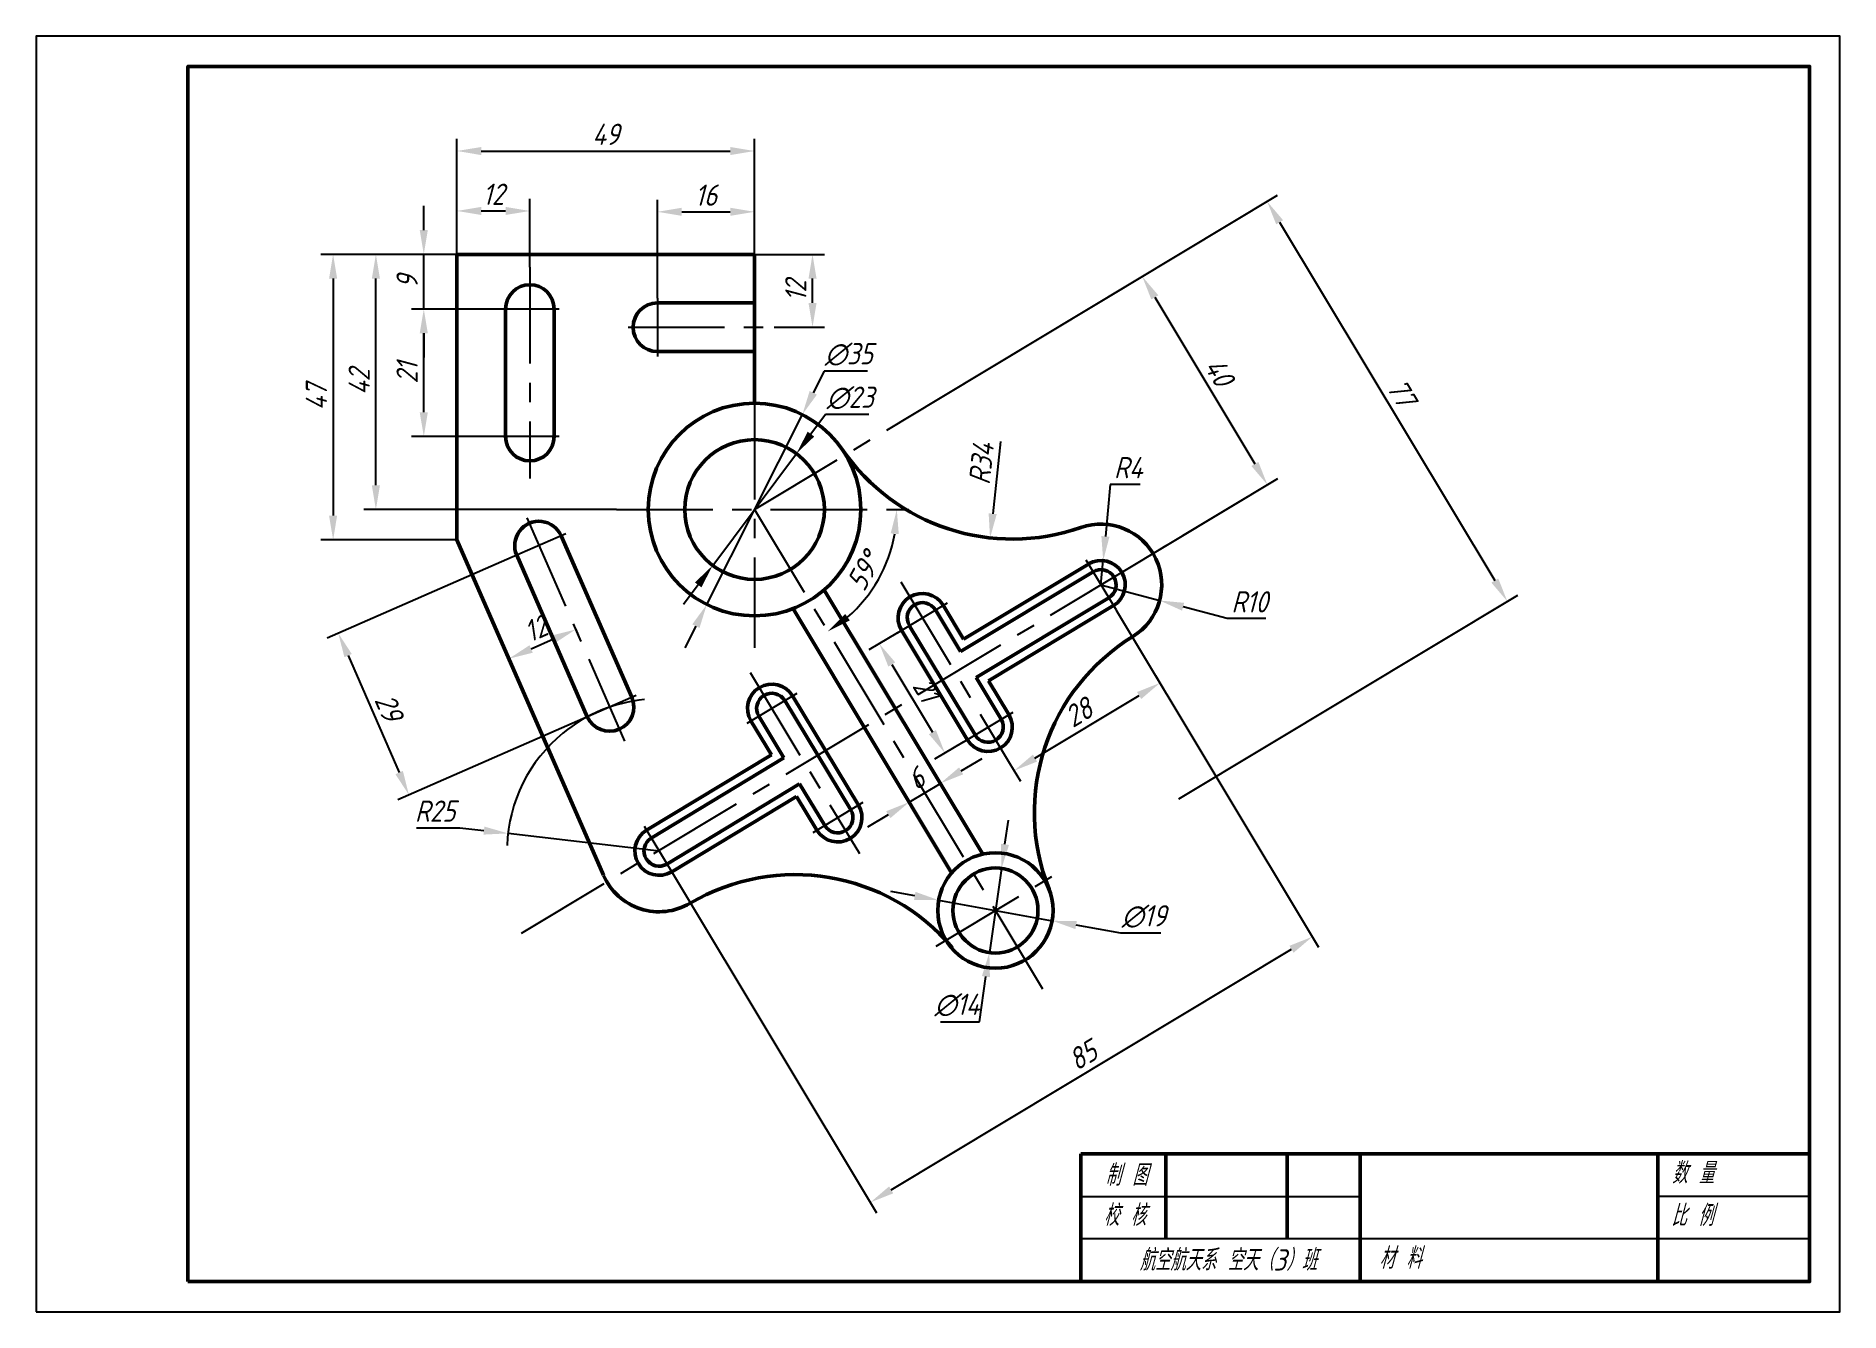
# Model space of a CAD drawing. Header units: millimetres. Extents: x 1 to 2971, y 6 to 1476.
# Drawn here: x 892 to 1189, y 320.6 to 530.6 of the extents above; entities that cross this region are included whole.
import ezdxf

# ---------------------------------------------------------------- set-up
doc = ezdxf.new("R2010")
doc.units = ezdxf.units.MM
doc.header["$PDMODE"] = 35
doc.linetypes.add('CENTER', pattern=[50.8, 31.75, -6.35, 6.35, -6.35])
for name, color, linetype, lineweight in [('尺寸标注', 7, 'Continuous', 25), ('文字标注', 7, 'Continuous', 25), ('点画线', 1, 'CENTER', 25), ('粗实线', 7, 'Continuous', 50), ('细实线', 3, 'Continuous', 25)]:
    doc.layers.add(name, color=color, linetype=linetype, lineweight=lineweight)
doc.styles.add('国标汉字', font='gbeitc.shx', dxfattribs={"height": 3.5, "bigfont": 'gbcbig.shx'})
doc.dimstyles.new('国标尺寸', dxfattribs={"dimtxt": 3.5, "dimasz": 4, "dimexe": 2, "dimexo": 0, "dimgap": 1, "dimtad": 1, "dimtoh": 1, "dimdec": 0, "dimdsep": 46, "dimtxsty": '国标汉字', "dimcen": 3.5, "dimclre": 256, "dimaunit": 1, "dimadec": 0, "dimazin": 0, "dimtfac": 1, "dimtdec": 0, "dimtmove": 0, "dimatfit": 3, "dimfxl": 1, "dimarcsym": 0})

msp = doc.modelspace()

# ---------------------------------------------------------------- texts
at = {"layer": '文字标注', "style": '国标汉字'}
for s, p in [('制 图', (1068.01, 341.41)), ('数 量', (1161.29, 341.76)), ('校 核', (1067.74, 334.81)), ('比 例', (1161.18, 334.77)), ('航空航天系 空天（3）班', (1073.64, 327.45)), ('材 料', (1113.12, 327.74))]:
    msp.add_text(s, height=3.5, dxfattribs=at).set_placement(p)

# ---------------------------------------------------------------- blocks, each defined once
blk = doc.blocks.new('*D57')
at = {"layer": 'Defpoints', "color": 0, "transparency": 16777216}
for p in [(961.27, 494.72), (940.88, 447.72), (961.27, 447.72)]:
    blk.add_point(p, dxfattribs=at)
at = {"layer": '尺寸标注', "lineweight": -2, "transparency": 16777216}
for p, q in [((961.27, 494.72), (938.88, 494.72)), ((961.27, 447.72), (938.88, 447.72))]:
    blk.add_line(p, q, dxfattribs=at)
at = {"layer": '尺寸标注', "color": 0, "lineweight": -2, "transparency": 16777216}
blk.add_line((940.88, 490.72), (940.88, 451.72), dxfattribs=at)
at = {"layer": '尺寸标注', "color": 0, "transparency": 16777216}
for points in [[(940.21, 490.72), (941.54, 490.72), (940.88, 494.72)], [(940.21, 451.72), (941.54, 451.72), (940.88, 447.72)]]:
    blk.add_solid(points, dxfattribs=at)
at = {"layer": '尺寸标注', "color": 0, "transparency": 16777216, "insert": (938.13, 471.22), "char_height": 3.5, "attachment_point": 5, "rotation": 90, "style": '国标汉字'}
blk.add_mtext('47', dxfattribs=at)
blk = doc.blocks.new('*D58')
at = {"layer": 'Defpoints', "color": 0, "transparency": 16777216}
for p in [(947.92, 494.72), (961.27, 494.72), (987.52, 452.72)]:
    blk.add_point(p, dxfattribs=at)
at = {"layer": '尺寸标注', "lineweight": -2, "transparency": 16777216}
for p, q in [((961.27, 494.72), (945.92, 494.72)), ((987.52, 452.72), (945.92, 452.72))]:
    blk.add_line(p, q, dxfattribs=at)
at = {"layer": '尺寸标注', "color": 0, "lineweight": -2, "transparency": 16777216}
blk.add_line((947.92, 456.72), (947.92, 490.72), dxfattribs=at)
at = {"layer": '尺寸标注', "color": 0, "transparency": 16777216}
for points in [[(947.25, 490.72), (948.59, 490.72), (947.92, 494.72)], [(947.25, 456.72), (948.59, 456.72), (947.92, 452.72)]]:
    blk.add_solid(points, dxfattribs=at)
at = {"layer": '尺寸标注', "color": 0, "transparency": 16777216, "insert": (945.17, 473.72), "char_height": 3.5, "attachment_point": 5, "rotation": 90, "style": '国标汉字'}
blk.add_mtext('42', dxfattribs=at)
blk = doc.blocks.new('*D59')
at = {"layer": 'Defpoints', "color": 0, "transparency": 16777216}
for p in [(955.81, 494.72), (961.27, 494.72), (968.47, 485.72)]:
    blk.add_point(p, dxfattribs=at)
at = {"layer": '尺寸标注', "color": 0, "lineweight": -2, "transparency": 16777216}
for p, q in [((955.81, 498.72), (955.81, 502.72)), ((955.81, 485.72), (955.81, 494.72)), ((955.81, 481.72), (955.81, 477.72))]:
    blk.add_line(p, q, dxfattribs=at)
at = {"layer": '尺寸标注', "lineweight": -2, "transparency": 16777216}
for p, q in [((961.27, 494.72), (953.81, 494.72)), ((968.47, 485.72), (953.81, 485.72))]:
    blk.add_line(p, q, dxfattribs=at)
at = {"layer": '尺寸标注', "color": 0, "transparency": 16777216}
for points in [[(955.14, 498.72), (956.47, 498.72), (955.81, 494.72)], [(955.14, 481.72), (956.47, 481.72), (955.81, 485.72)]]:
    blk.add_solid(points, dxfattribs=at)
at = {"layer": '尺寸标注', "color": 0, "transparency": 16777216, "insert": (953.06, 490.22), "char_height": 3.5, "attachment_point": 5, "rotation": 90, "style": '国标汉字'}
blk.add_mtext('9', dxfattribs=at)
blk = doc.blocks.new('*D60')
at = {"layer": 'Defpoints', "color": 0, "transparency": 16777216}
for p in [(955.81, 485.72), (968.47, 485.72), (968.47, 464.72)]:
    blk.add_point(p, dxfattribs=at)
at = {"layer": '尺寸标注', "lineweight": -2, "transparency": 16777216}
for p, q in [((968.47, 485.72), (953.81, 485.72)), ((968.47, 464.72), (953.81, 464.72))]:
    blk.add_line(p, q, dxfattribs=at)
at = {"layer": '尺寸标注', "color": 0, "lineweight": -2, "transparency": 16777216}
blk.add_line((955.81, 468.72), (955.81, 481.72), dxfattribs=at)
at = {"layer": '尺寸标注', "color": 0, "transparency": 16777216}
for points in [[(955.14, 481.72), (956.47, 481.72), (955.81, 485.72)], [(955.14, 468.72), (956.47, 468.72), (955.81, 464.72)]]:
    blk.add_solid(points, dxfattribs=at)
at = {"layer": '尺寸标注', "color": 0, "transparency": 16777216, "insert": (953.06, 475.22), "char_height": 3.5, "attachment_point": 5, "rotation": 90, "style": '国标汉字'}
blk.add_mtext('21', dxfattribs=at)
blk = doc.blocks.new('*D61')
at = {"layer": 'Defpoints', "color": 0, "transparency": 16777216}
for p in [(1010.27, 511.73), (961.27, 494.72), (1010.27, 494.72)]:
    blk.add_point(p, dxfattribs=at)
at = {"layer": '尺寸标注', "lineweight": -2, "transparency": 16777216}
for p, q in [((961.27, 494.72), (961.27, 513.73)), ((1010.27, 494.72), (1010.27, 513.73))]:
    blk.add_line(p, q, dxfattribs=at)
at = {"layer": '尺寸标注', "color": 0, "lineweight": -2, "transparency": 16777216}
blk.add_line((965.27, 511.73), (1006.27, 511.73), dxfattribs=at)
at = {"layer": '尺寸标注', "color": 0, "transparency": 16777216}
for points in [[(965.27, 512.39), (965.27, 511.06), (961.27, 511.73)], [(1006.27, 512.39), (1006.27, 511.06), (1010.27, 511.73)]]:
    blk.add_solid(points, dxfattribs=at)
at = {"layer": '尺寸标注', "color": 0, "transparency": 16777216, "insert": (985.77, 514.48), "char_height": 3.5, "attachment_point": 5, "style": '国标汉字'}
blk.add_mtext('49', dxfattribs=at)
blk = doc.blocks.new('*D62')
at = {"layer": 'Defpoints', "color": 0, "transparency": 16777216}
for p in [(973.27, 501.86), (961.27, 494.72), (973.27, 492.62)]:
    blk.add_point(p, dxfattribs=at)
at = {"layer": '尺寸标注', "lineweight": -2, "transparency": 16777216}
for p, q in [((961.27, 494.72), (961.27, 503.86)), ((973.27, 492.62), (973.27, 503.86))]:
    blk.add_line(p, q, dxfattribs=at)
at = {"layer": '尺寸标注', "color": 0, "lineweight": -2, "transparency": 16777216}
blk.add_line((965.27, 501.86), (969.27, 501.86), dxfattribs=at)
at = {"layer": '尺寸标注', "color": 0, "transparency": 16777216}
for points in [[(965.27, 502.53), (965.27, 501.2), (961.27, 501.86)], [(969.27, 502.53), (969.27, 501.2), (973.27, 501.86)]]:
    blk.add_solid(points, dxfattribs=at)
at = {"layer": '尺寸标注', "color": 0, "transparency": 16777216, "insert": (967.27, 504.61), "char_height": 3.5, "attachment_point": 5, "style": '国标汉字'}
blk.add_mtext('12', dxfattribs=at)
blk = doc.blocks.new('*D63')
at = {"layer": 'Defpoints', "color": 0, "transparency": 16777216}
for p in [(1010.27, 501.72), (1010.27, 494.72), (994.27, 487.52)]:
    blk.add_point(p, dxfattribs=at)
at = {"layer": '尺寸标注', "lineweight": -2, "transparency": 16777216}
for p, q in [((994.27, 487.52), (994.27, 503.72)), ((1010.27, 494.72), (1010.27, 503.72))]:
    blk.add_line(p, q, dxfattribs=at)
at = {"layer": '尺寸标注', "color": 0, "lineweight": -2, "transparency": 16777216}
blk.add_line((998.27, 501.72), (1006.27, 501.72), dxfattribs=at)
at = {"layer": '尺寸标注', "color": 0, "transparency": 16777216}
for points in [[(998.27, 502.39), (998.27, 501.06), (994.27, 501.72)], [(1006.27, 502.39), (1006.27, 501.06), (1010.27, 501.72)]]:
    blk.add_solid(points, dxfattribs=at)
at = {"layer": '尺寸标注', "color": 0, "transparency": 16777216, "insert": (1002.27, 504.47), "char_height": 3.5, "attachment_point": 5, "style": '国标汉字'}
blk.add_mtext('16', dxfattribs=at)
blk = doc.blocks.new('*D64')
at = {"layer": 'Defpoints', "color": 0, "transparency": 16777216}
for p in [(1010.27, 494.72), (1019.81, 494.72), (1013.47, 482.72)]:
    blk.add_point(p, dxfattribs=at)
at = {"layer": '尺寸标注', "lineweight": -2, "transparency": 16777216}
for p, q in [((1010.27, 494.72), (1021.81, 494.72)), ((1013.47, 482.72), (1021.81, 482.72))]:
    blk.add_line(p, q, dxfattribs=at)
at = {"layer": '尺寸标注', "color": 0, "lineweight": -2, "transparency": 16777216}
blk.add_line((1019.81, 486.72), (1019.81, 490.72), dxfattribs=at)
at = {"layer": '尺寸标注', "color": 0, "transparency": 16777216}
for points in [[(1019.15, 490.72), (1020.48, 490.72), (1019.81, 494.72)], [(1019.15, 486.72), (1020.48, 486.72), (1019.81, 482.72)]]:
    blk.add_solid(points, dxfattribs=at)
at = {"layer": '尺寸标注', "color": 0, "transparency": 16777216, "insert": (1017.06, 488.72), "char_height": 3.5, "attachment_point": 5, "rotation": 90, "style": '国标汉字'}
blk.add_mtext('12', dxfattribs=at)
blk = doc.blocks.new('*D66')
at = {"layer": 'Defpoints', "color": 0, "transparency": 16777216}
for p in [(980.82, 432.97), (969.82, 428.16), (969.82, 428.16)]:
    blk.add_point(p, dxfattribs=at)
at = {"layer": '尺寸标注', "color": 0, "lineweight": -2, "transparency": 16777216}
blk.add_line((977.15, 431.37), (973.49, 429.76), dxfattribs=at)
at = {"layer": '尺寸标注', "lineweight": -2, "transparency": 16777216}
for p, q in [((980.82, 432.97), (981.62, 431.13)), ((969.82, 428.16), (970.62, 426.33))]:
    blk.add_line(p, q, dxfattribs=at)
at = {"layer": '尺寸标注', "color": 0, "transparency": 16777216}
for points in [[(976.88, 431.98), (977.42, 430.76), (980.82, 432.97)], [(973.22, 430.38), (973.75, 429.15), (969.82, 428.16)]]:
    blk.add_solid(points, dxfattribs=at)
at = {"layer": '尺寸标注', "color": 0, "transparency": 16777216, "insert": (974.22, 433.09), "char_height": 3.5, "attachment_point": 5, "rotation": 23.6038, "style": '国标汉字'}
blk.add_mtext('12', dxfattribs=at)
blk = doc.blocks.new('*D67')
at = {"layer": 'Defpoints', "color": 0, "transparency": 16777216}
for p in [(970.38, 444.86), (982, 418.27), (953.36, 405.75)]:
    blk.add_point(p, dxfattribs=at)
at = {"layer": '尺寸标注', "lineweight": -2, "transparency": 16777216}
for p, q in [((970.38, 444.86), (939.91, 431.54)), ((982, 418.27), (951.52, 404.95))]:
    blk.add_line(p, q, dxfattribs=at)
at = {"layer": '尺寸标注', "color": 0, "lineweight": -2, "transparency": 16777216}
blk.add_line((943.34, 428.68), (951.75, 409.42), dxfattribs=at)
at = {"layer": '尺寸标注', "color": 0, "transparency": 16777216}
for points in [[(943.95, 428.94), (942.73, 428.41), (941.74, 432.34)], [(952.36, 409.69), (951.14, 409.15), (953.36, 405.75)]]:
    blk.add_solid(points, dxfattribs=at)
at = {"layer": '尺寸标注', "color": 0, "transparency": 16777216, "insert": (950.07, 420.15), "char_height": 3.5, "attachment_point": 5, "rotation": 293.6038, "style": '国标汉字'}
blk.add_mtext('29', dxfattribs=at)
blk = doc.blocks.new('*D68')
at = {"layer": 'Defpoints', "color": 0, "transparency": 16777216}
for p in [(1069.82, 436.13), (997.04, 392.4), (1102.11, 382.4)]:
    blk.add_point(p, dxfattribs=at)
at = {"layer": '尺寸标注', "lineweight": -2, "transparency": 16777216}
for p, q in [((1069.82, 436.13), (1103.14, 380.69)), ((997.04, 392.4), (1030.36, 336.96))]:
    blk.add_line(p, q, dxfattribs=at)
at = {"layer": '尺寸标注', "color": 0, "lineweight": -2, "transparency": 16777216}
blk.add_line((1032.76, 340.73), (1098.68, 380.34), dxfattribs=at)
at = {"layer": '尺寸标注', "color": 0, "transparency": 16777216}
for points in [[(1098.34, 380.91), (1099.02, 379.77), (1102.11, 382.4)], [(1032.42, 341.3), (1033.1, 340.16), (1029.33, 338.67)]]:
    blk.add_solid(points, dxfattribs=at)
at = {"layer": '尺寸标注', "color": 0, "transparency": 16777216, "insert": (1064.3, 362.89), "char_height": 3.5, "attachment_point": 5, "rotation": 31, "style": '国标汉字'}
blk.add_mtext('85', dxfattribs=at)
blk = doc.blocks.new('*D70')
at = {"layer": 'Defpoints', "color": 0, "transparency": 16777216}
for p in [(1033.78, 432.43), (1044.6, 414.43), (1041.61, 412.64)]:
    blk.add_point(p, dxfattribs=at)
at = {"layer": '尺寸标注', "lineweight": -2, "transparency": 16777216}
for p, q in [((1033.78, 432.43), (1029.08, 429.61)), ((1044.6, 414.43), (1039.9, 411.61))]:
    blk.add_line(p, q, dxfattribs=at)
at = {"layer": '尺寸标注', "color": 0, "lineweight": -2, "transparency": 16777216}
blk.add_line((1032.86, 427.21), (1039.55, 416.07), dxfattribs=at)
at = {"layer": '尺寸标注', "color": 0, "transparency": 16777216}
for points in [[(1033.43, 427.56), (1032.29, 426.87), (1030.8, 430.64)], [(1040.13, 416.41), (1038.98, 415.73), (1041.61, 412.64)]]:
    blk.add_solid(points, dxfattribs=at)
at = {"layer": '尺寸标注', "color": 0, "transparency": 16777216, "insert": (1038.56, 423.06), "char_height": 3.5, "attachment_point": 5, "rotation": 301, "style": '国标汉字'}
blk.add_mtext('21', dxfattribs=at)
blk = doc.blocks.new('*D71')
at = {"layer": 'Defpoints', "color": 0, "transparency": 16777216}
for p in [(1076.27, 425.41), (1077.01, 424.17), (1052.27, 410.99)]:
    blk.add_point(p, dxfattribs=at)
at = {"layer": '尺寸标注', "lineweight": -2, "transparency": 16777216}
for p, q in [((1076.27, 425.41), (1078.04, 422.45)), ((1052.27, 410.99), (1054.04, 408.03))]:
    blk.add_line(p, q, dxfattribs=at)
at = {"layer": '尺寸标注', "color": 0, "lineweight": -2, "transparency": 16777216}
blk.add_line((1056.44, 411.81), (1073.59, 422.11), dxfattribs=at)
at = {"layer": '尺寸标注', "color": 0, "transparency": 16777216}
for points in [[(1073.24, 422.68), (1073.93, 421.53), (1077.01, 424.17)], [(1056.1, 412.38), (1056.79, 411.23), (1053.01, 409.74)]]:
    blk.add_solid(points, dxfattribs=at)
at = {"layer": '尺寸标注', "color": 0, "transparency": 16777216, "insert": (1063.6, 419.31), "char_height": 3.5, "attachment_point": 5, "rotation": 31, "style": '国标汉字'}
blk.add_mtext('28', dxfattribs=at)
blk = doc.blocks.new('*D72')
at = {"layer": 'Defpoints', "color": 0, "transparency": 16777216}
for p in [(1040.59, 470.94), (1094.71, 456.79), (1061.19, 436.65)]:
    blk.add_point(p, dxfattribs=at)
at = {"layer": '尺寸标注', "lineweight": -2, "transparency": 16777216}
for p, q in [((1040.59, 470.94), (1075.82, 492.11)), ((1061.19, 436.65), (1096.42, 457.82))]:
    blk.add_line(p, q, dxfattribs=at)
at = {"layer": '尺寸标注', "color": 0, "lineweight": -2, "transparency": 16777216}
blk.add_line((1076.16, 487.65), (1092.65, 460.22), dxfattribs=at)
at = {"layer": '尺寸标注', "color": 0, "transparency": 16777216}
for points in [[(1076.74, 487.99), (1075.59, 487.3), (1074.1, 491.08)], [(1093.22, 460.56), (1092.07, 459.88), (1094.71, 456.79)]]:
    blk.add_solid(points, dxfattribs=at)
at = {"layer": '尺寸标注', "color": 0, "transparency": 16777216, "insert": (1086.76, 475.35), "char_height": 3.5, "attachment_point": 5, "rotation": 301, "style": '国标汉字'}
blk.add_mtext('40', dxfattribs=at)
blk = doc.blocks.new('*D73')
at = {"layer": 'Defpoints', "color": 0, "transparency": 16777216}
for p in [(1040.59, 470.94), (1134.21, 437.6), (1080.14, 405.11)]:
    blk.add_point(p, dxfattribs=at)
at = {"layer": '尺寸标注', "lineweight": -2, "transparency": 16777216}
for p, q in [((1040.59, 470.94), (1096.37, 504.46)), ((1080.14, 405.11), (1135.93, 438.63))]:
    blk.add_line(p, q, dxfattribs=at)
at = {"layer": '尺寸标注', "color": 0, "lineweight": -2, "transparency": 16777216}
blk.add_line((1096.72, 500), (1132.15, 441.03), dxfattribs=at)
at = {"layer": '尺寸标注', "color": 0, "transparency": 16777216}
for points in [[(1097.29, 500.34), (1096.15, 499.66), (1094.66, 503.43)], [(1132.72, 441.37), (1131.58, 440.69), (1134.21, 437.6)]]:
    blk.add_solid(points, dxfattribs=at)
at = {"layer": '尺寸标注', "color": 0, "transparency": 16777216, "insert": (1116.79, 471.93), "char_height": 3.5, "attachment_point": 5, "rotation": 301, "style": '国标汉字'}
blk.add_mtext('77', dxfattribs=at)
blk = doc.blocks.new('*D74')
at = {"layer": 'Defpoints', "color": 0, "transparency": 16777216}
for p in [(987.52, 452.72), (1010.27, 452.72), (1033.02, 452.72), (1028.38, 437.88), (1058.34, 372.72)]:
    blk.add_point(p, dxfattribs=at)
at = {"layer": '尺寸标注', "lineweight": -2, "transparency": 16777216}
blk.add_line((1033.02, 452.72), (1035.69, 452.72), dxfattribs=at)
at = {"layer": '尺寸标注', "color": 0, "lineweight": -2, "transparency": 16777216}
blk.add_arc((1010.27, 452.72), 23.42, 310.7997, 350.2003, dxfattribs=at)
at = {"layer": '尺寸标注', "color": 0, "transparency": 16777216}
for points in [[(1032.68, 448.79), (1034.01, 448.68), (1033.69, 452.72)], [(1025.96, 434.46), (1025.18, 435.54), (1022.33, 432.65)]]:
    blk.add_solid(points, dxfattribs=at)
at = {"layer": '尺寸标注', "color": 0, "transparency": 16777216, "insert": (1028.26, 442.55), "char_height": 3.5, "attachment_point": 5, "rotation": 60.5, "style": '国标汉字'}
blk.add_mtext('59°', dxfattribs=at)
blk = doc.blocks.new('*D75')
at = {"layer": 'Defpoints', "color": 0, "transparency": 16777216}
for p in [(1050.93, 393.65), (1048.93, 379.79)]:
    blk.add_point(p, dxfattribs=at)
at = {"layer": '尺寸标注', "color": 0, "lineweight": -2, "transparency": 16777216}
for p, q in [((1051.5, 397.61), (1052.08, 401.57)), ((1050.93, 393.65), (1048.93, 379.79)), ((1047.28, 368.41), (1048.36, 375.83)), ((1040.89, 368.41), (1047.28, 368.41))]:
    blk.add_line(p, q, dxfattribs=at)
at = {"layer": '尺寸标注', "color": 0, "transparency": 16777216}
for points in [[(1050.84, 397.7), (1052.16, 397.51), (1050.93, 393.65)], [(1047.7, 375.93), (1049.02, 375.74), (1048.93, 379.79)]]:
    blk.add_solid(points, dxfattribs=at)
at = {"layer": '尺寸标注', "color": 0, "transparency": 16777216, "insert": (1043.59, 371.16), "char_height": 3.5, "attachment_point": 5, "style": '国标汉字'}
blk.add_mtext('∅14', dxfattribs=at)
blk = doc.blocks.new('*D76')
at = {"layer": 'Defpoints', "color": 0, "transparency": 16777216}
for p in [(1040.58, 388.42), (1059.28, 385.03)]:
    blk.add_point(p, dxfattribs=at)
at = {"layer": '尺寸标注', "color": 0, "lineweight": -2, "transparency": 16777216}
for p, q in [((1036.65, 389.13), (1032.71, 389.84)), ((1040.58, 388.42), (1059.28, 385.03)), ((1070.59, 382.98), (1063.21, 384.31)), ((1077.14, 382.98), (1070.59, 382.98))]:
    blk.add_line(p, q, dxfattribs=at)
at = {"layer": '尺寸标注', "color": 0, "transparency": 16777216}
for points in [[(1036.77, 389.78), (1036.53, 388.47), (1040.58, 388.42)], [(1063.33, 384.97), (1063.1, 383.66), (1059.28, 385.03)]]:
    blk.add_solid(points, dxfattribs=at)
at = {"layer": '尺寸标注', "color": 0, "transparency": 16777216, "insert": (1074.37, 385.73), "char_height": 3.5, "attachment_point": 5, "style": '国标汉字'}
blk.add_mtext('∅19', dxfattribs=at)
blk = doc.blocks.new('*D77')
at = {"layer": 'Defpoints', "color": 0, "transparency": 16777216}
for p in [(1017.16, 461.93), (1003.38, 443.52)]:
    blk.add_point(p, dxfattribs=at)
at = {"layer": '尺寸标注', "color": 0, "lineweight": -2, "transparency": 16777216}
for p, q in [((1021.95, 468.34), (1019.56, 465.13)), ((1029.08, 468.34), (1021.95, 468.34)), ((1003.38, 443.52), (1017.16, 461.93)), ((1000.99, 440.31), (998.59, 437.11))]:
    blk.add_line(p, q, dxfattribs=at)
at = {"layer": '尺寸标注', "color": 0, "transparency": 16777216}
for points in [[(1019.02, 465.53), (1020.09, 464.73), (1017.16, 461.93)], [(1000.45, 440.71), (1001.52, 439.91), (1003.38, 443.52)]]:
    blk.add_solid(points, dxfattribs=at)
at = {"layer": '尺寸标注', "color": 0, "transparency": 16777216, "insert": (1026.02, 471.09), "char_height": 3.5, "attachment_point": 5, "style": '国标汉字'}
blk.add_mtext('∅23', dxfattribs=at)
blk = doc.blocks.new('*D78')
at = {"layer": 'Defpoints', "color": 0, "transparency": 16777216}
for p in [(1018.14, 468.36), (1002.41, 437.09)]:
    blk.add_point(p, dxfattribs=at)
at = {"layer": '尺寸标注', "color": 0, "lineweight": -2, "transparency": 16777216}
for p, q in [((1021.73, 475.5), (1019.94, 471.93)), ((1028.86, 475.5), (1021.73, 475.5)), ((1002.41, 437.09), (1018.14, 468.36)), ((1000.61, 433.52), (998.81, 429.94))]:
    blk.add_line(p, q, dxfattribs=at)
at = {"layer": '尺寸标注', "color": 0, "transparency": 16777216}
for points in [[(1019.34, 472.23), (1020.53, 471.63), (1018.14, 468.36)], [(1000.01, 433.82), (1001.2, 433.22), (1002.41, 437.09)]]:
    blk.add_solid(points, dxfattribs=at)
at = {"layer": '尺寸标注', "color": 0, "transparency": 16777216, "insert": (1025.8, 478.25), "char_height": 3.5, "attachment_point": 5, "style": '国标汉字'}
blk.add_mtext('∅35', dxfattribs=at)
blk = doc.blocks.new('*D79')
at = {"layer": 'Defpoints', "color": 0, "transparency": 16777216}
for p in [(1067.67, 444.31), (1067.3, 440.33)]:
    blk.add_point(p, dxfattribs=at)
at = {"layer": '尺寸标注', "color": 0, "lineweight": -2, "transparency": 16777216}
for p, q in [((1068.82, 456.86), (1068.03, 448.29)), ((1073.76, 456.86), (1068.82, 456.86)), ((1067.3, 440.33), (1067.67, 444.31))]:
    blk.add_line(p, q, dxfattribs=at)
at = {"layer": '尺寸标注', "color": 0, "transparency": 16777216}
blk.add_solid([(1067.37, 448.35), (1068.7, 448.23), (1067.67, 444.31)], dxfattribs=at)
at = {"layer": '尺寸标注', "color": 0, "transparency": 16777216, "insert": (1071.79, 459.61), "char_height": 3.5, "attachment_point": 5, "style": '国标汉字'}
blk.add_mtext('R4', dxfattribs=at)
blk = doc.blocks.new('*D80')
at = {"layer": 'Defpoints', "color": 0, "transparency": 16777216}
for p in [(1067.3, 440.33), (1076.97, 437.74)]:
    blk.add_point(p, dxfattribs=at)
at = {"layer": '尺寸标注', "color": 0, "lineweight": -2, "transparency": 16777216}
for p, q in [((1067.3, 440.33), (1076.97, 437.74)), ((1088.08, 434.77), (1080.83, 436.71)), ((1094.47, 434.77), (1088.08, 434.77))]:
    blk.add_line(p, q, dxfattribs=at)
at = {"layer": '尺寸标注', "color": 0, "transparency": 16777216}
blk.add_solid([(1081, 437.36), (1080.66, 436.07), (1076.97, 437.74)], dxfattribs=at)
at = {"layer": '尺寸标注', "color": 0, "transparency": 16777216, "insert": (1091.77, 437.52), "char_height": 3.5, "attachment_point": 5, "style": '国标汉字'}
blk.add_mtext('R10', dxfattribs=at)
blk = doc.blocks.new('*D81')
at = {"layer": 'Defpoints', "color": 0, "transparency": 16777216}
for p in [(1052.75, 481.85), (1049.04, 448.05)]:
    blk.add_point(p, dxfattribs=at)
at = {"layer": '尺寸标注', "color": 0, "lineweight": -2, "transparency": 16777216}
blk.add_line((1050.78, 463.93), (1049.48, 452.03), dxfattribs=at)
at = {"layer": '尺寸标注', "color": 0, "transparency": 16777216}
blk.add_solid([(1048.81, 452.1), (1050.14, 451.95), (1049.04, 448.05)], dxfattribs=at)
at = {"layer": '尺寸标注', "color": 0, "transparency": 16777216, "insert": (1047.61, 460.27), "char_height": 3.5, "attachment_point": 5, "rotation": 83.7422, "style": '国标汉字'}
blk.add_mtext('R34', dxfattribs=at)
blk = doc.blocks.new('*D82')
at = {"layer": 'Defpoints', "color": 0, "transparency": 16777216}
for p in [(1040.86, 407.64), (1047.86, 395.99), (1042.72, 392.9)]:
    blk.add_point(p, dxfattribs=at)
at = {"layer": '尺寸标注', "color": 0, "lineweight": -2, "transparency": 16777216}
for p, q in [((1044.29, 409.7), (1047.72, 411.76)), ((1035.72, 404.55), (1040.86, 407.64)), ((1032.29, 402.49), (1028.86, 400.43))]:
    blk.add_line(p, q, dxfattribs=at)
at = {"layer": '尺寸标注', "lineweight": -2, "transparency": 16777216}
for p, q in [((1047.86, 395.99), (1039.83, 409.36)), ((1042.72, 392.9), (1034.69, 406.27))]:
    blk.add_line(p, q, dxfattribs=at)
at = {"layer": '尺寸标注', "color": 0, "transparency": 16777216}
for points in [[(1043.94, 410.27), (1044.63, 409.13), (1040.86, 407.64)], [(1031.94, 403.06), (1032.63, 401.92), (1035.72, 404.55)]]:
    blk.add_solid(points, dxfattribs=at)
at = {"layer": '尺寸标注', "color": 0, "transparency": 16777216, "insert": (1036.87, 408.46), "char_height": 3.5, "attachment_point": 5, "rotation": 31, "style": '国标汉字'}
blk.add_mtext('6', dxfattribs=at)
blk = doc.blocks.new('*D83')
at = {"layer": 'Defpoints', "color": 0, "transparency": 16777216}
for p in [(969.68, 399.41), (994.56, 396.51)]:
    blk.add_point(p, dxfattribs=at)
at = {"layer": '尺寸标注', "color": 0, "lineweight": -2, "transparency": 16777216}
for p, q in [((954.61, 400.33), (961.74, 400.33)), ((961.74, 400.33), (965.71, 399.87)), ((994.56, 396.51), (969.68, 399.41))]:
    blk.add_line(p, q, dxfattribs=at)
at = {"layer": '尺寸标注', "lineweight": -2, "transparency": 16777216}
blk.add_arc((994.56, 396.51), 25.05, 129.2217, 177.9398, dxfattribs=at)
at = {"layer": '尺寸标注', "color": 0, "transparency": 16777216}
blk.add_solid([(965.79, 400.53), (965.63, 399.21), (969.68, 399.41)], dxfattribs=at)
at = {"layer": '尺寸标注', "color": 0, "transparency": 16777216, "insert": (957.68, 403.08), "char_height": 3.5, "attachment_point": 5, "style": '国标汉字'}
blk.add_mtext('R25', dxfattribs=at)

# ---------------------------------------------------------------- dimensions: what is measured, and where the dimension line sits
at = {"layer": '尺寸标注'}
for base, p1, p2, picture, middle in [((1010.27, 511.73), (961.27, 494.72), (1010.27, 494.72), '*D61', (985.77, 514.48)), ((973.27, 501.86), (961.27, 494.72), (973.27, 492.62), '*D62', (967.27, 504.61)), ((1010.27, 501.72), (994.27, 487.52), (1010.27, 494.72), '*D63', (1002.27, 504.47))]:
    dim = msp.add_linear_dim(base=base, p1=p1, p2=p2, dimstyle='国标尺寸', dxfattribs=at)
    dim.commit()
    dim.dimension.update_dxf_attribs({"geometry": picture, "text_midpoint": middle})
for base, p1, p2, picture, middle in [((955.81, 494.72), (968.47, 485.72), (961.27, 494.72), '*D59', (953.06, 490.22)), ((940.88, 447.72), (961.27, 494.72), (961.27, 447.72), '*D57', (938.13, 471.22)), ((947.92, 494.72), (987.52, 452.72), (961.27, 494.72), '*D58', (945.17, 473.72)), ((1019.81, 494.72), (1013.47, 482.72), (1010.27, 494.72), '*D64', (1017.06, 488.72)), ((955.81, 485.72), (968.47, 464.72), (968.47, 485.72), '*D60', (953.06, 475.22))]:
    dim = msp.add_linear_dim(base=base, p1=p1, p2=p2, angle=90, dimstyle='国标尺寸', dxfattribs=at)
    dim.commit()
    dim.dimension.update_dxf_attribs({"geometry": picture, "text_midpoint": middle})
for p1, p2, distance, picture, middle in [((1040.59, 470.94), (1080.14, 405.11), 63.08, '*D73', (1116.79, 471.93)), ((1040.59, 470.94), (1061.19, 436.65), 39.1, '*D72', (1086.76, 475.35)), ((970.38, 444.86), (982, 418.27), -31.26, '*D67', (950.07, 420.15)), ((980.82, 432.97), (969.82, 428.16), 0, '*D66', (974.22, 433.09)), ((997.04, 392.4), (1069.82, 436.13), -62.69, '*D68', (1064.3, 362.89)), ((1033.78, 432.43), (1044.6, 414.43), -3.48, '*D70', (1038.56, 423.06)), ((1052.27, 410.99), (1076.27, 425.41), -1.45, '*D71', (1063.6, 419.31)), ((1042.72, 392.9), (1047.86, 395.99), 13.59, '*D82', (1036.87, 408.46))]:
    dim = msp.add_aligned_dim(p1=p1, p2=p2, distance=distance, dimstyle='国标尺寸', dxfattribs=at)
    dim.commit()
    dim.dimension.update_dxf_attribs({"geometry": picture, "text_midpoint": middle})
for center, mpoint, picture, middle in [((1052.75, 481.85), (1049.04, 448.05), '*D81', (1050.35, 459.97)), ((1067.3, 440.33), (1067.67, 444.31), '*D79', (1071.79, 456.86))]:
    dim = msp.add_radius_dim(center=center, mpoint=mpoint, dimstyle='国标尺寸', dxfattribs=at)
    dim.commit()
    dim.dimension.update_dxf_attribs({"geometry": picture, "text_midpoint": middle, "dimtype": 164})
for p1, p2, picture, middle in [((1002.41, 437.09), (1018.14, 468.36), '*D78', (1025.8, 478.25)), ((1003.38, 443.52), (1017.16, 461.93), '*D77', (1026.02, 471.09)), ((1050.93, 393.65), (1048.93, 379.79), '*D75', (1043.59, 371.16)), ((1040.58, 388.42), (1059.28, 385.03), '*D76', (1074.37, 385.73))]:
    dim = msp.add_diameter_dim_2p(p1=p1, p2=p2, dimstyle='国标尺寸', dxfattribs=at)
    dim.commit()
    dim.dimension.update_dxf_attribs({"geometry": picture, "text_midpoint": middle})
dim = msp.add_angular_dim_2l(base=(1028.38, 437.88), line1=((1010.27, 452.72), (1058.34, 372.72)), line2=((987.52, 452.72), (1033.02, 452.72)), dimstyle='国标尺寸', dxfattribs=at)
dim.commit()
dim.dimension.update_dxf_attribs({"geometry": '*D74', "text_midpoint": (1028.26, 442.55)})
for center, mpoint, picture, middle in [((1067.3, 440.33), (1076.97, 437.74), '*D80', (1091.77, 437.52)), ((994.56, 396.51), (969.68, 399.41), '*D83', (957.68, 403.08))]:
    dim = msp.add_radius_dim(center=center, mpoint=mpoint, dimstyle='国标尺寸', dxfattribs=at)
    dim.commit()
    dim.dimension.update_dxf_attribs({"geometry": picture, "text_midpoint": middle})

# ---------------------------------------------------------------- linework, layer by layer
at = {"layer": '点画线', "ltscale": 0.5}
for p, q in [((973.27, 492.62), (973.27, 457.82)), ((994.27, 487.52), (994.27, 477.92)), ((978.07, 485.72), (968.47, 485.72)), ((989.47, 482.72), (1013.47, 482.72)), ((1010.27, 452.72), (1040.59, 470.94)), ((1010.27, 470.22), (1010.27, 429.97)), ((978.07, 464.72), (968.47, 464.72)), ((971.91, 383.01), (1091.51, 454.87)), ((987.52, 452.72), (1033.02, 452.72)), ((1010.27, 452.72), (1058.34, 372.72)), ((979.18, 448.7), (970.38, 444.86)), ((972.79, 451.34), (988.84, 414.6)), ((1064.83, 444.44), (1069.78, 436.21)), ((1034.34, 440.82), (1052.27, 410.99)), ((1033.78, 432.43), (1042.01, 437.38)), ((1009.54, 425.88), (1027.53, 396.09)), ((990.8, 422.11), (982, 418.27)), ((1017.22, 422.46), (1009, 417.49)), ((1044.6, 414.43), (1052.83, 419.38)), ((1028.07, 404.48), (1019.85, 399.52)), ((992.08, 400.62), (997.04, 392.4)), ((1040.15, 380.84), (1059.85, 392.68))]:
    msp.add_line(p, q, dxfattribs=at)
msp.add_arc((994.56, 396.51), 25.05, 95.5655, 129.2217, dxfattribs=at)
at = {"layer": '粗实线'}
for p, q in [((961.27, 494.72), (1010.27, 494.72)), ((961.27, 494.72), (961.27, 447.72)), ((1010.27, 494.72), (1010.27, 470.22)), ((969.27, 485.72), (969.27, 464.72)), ((977.27, 464.72), (977.27, 485.72)), ((994.27, 486.72), (1010.27, 486.72)), ((994.27, 478.72), (1010.27, 478.72)), ((961.27, 447.72), (985.4, 392.51)), ((978.45, 448.38), (990.06, 421.81)), ((971.12, 445.18), (982.73, 418.6)), ((1065.24, 443.75), (1044.67, 431.39)), ((1066.02, 442.47), (1044.16, 429.33)), ((1021.86, 439.27), (1047.86, 395.99)), ((1041.32, 436.96), (1044.67, 431.39)), ((1068.59, 438.18), (1046.73, 425.05)), ((1069.36, 436.9), (1048.79, 424.54)), ((1016.71, 436.18), (1042.72, 392.9)), ((1040.04, 436.19), (1044.16, 429.33)), ((1034.47, 432.84), (1045.28, 414.84)), ((1045.28, 414.84), (1034.47, 432.84)), ((1035.75, 433.62), (1041.16, 424.62)), ((1050.85, 418.19), (1046.73, 425.05)), ((1016.53, 422.04), (1027.38, 404.06)), ((1027.38, 404.06), (1016.53, 422.04)), ((1046.57, 415.62), (1041.16, 424.62)), ((1052.14, 418.96), (1048.79, 424.54)), ((1015.25, 421.27), (1020.67, 412.28)), ((1009.68, 417.91), (1013.04, 412.34)), ((1010.97, 418.68), (1015.1, 411.83)), ((992.5, 399.94), (1013.04, 412.34)), ((993.27, 398.65), (1015.1, 411.83)), ((1026.1, 403.29), (1020.67, 412.28)), ((995.85, 394.37), (1017.68, 407.55)), ((1021.82, 400.7), (1017.68, 407.55)), ((996.63, 393.09), (1017.18, 405.49)), ((1020.54, 399.93), (1017.18, 405.49)), ((1183.97, 346.65), (1063.97, 346.65)), ((1063.97, 346.65), (1063.97, 325.65)), ((1077.97, 332.65), (1077.97, 346.65)), ((1097.97, 332.65), (1097.97, 346.65)), ((1109.97, 325.65), (1109.97, 346.65)), ((1158.97, 325.65), (1158.97, 346.65))]:
    msp.add_line(p, q, dxfattribs=at)
msp.add_lwpolyline([(916.97, 325.65), (1183.97, 325.65), (1183.97, 525.65), (916.97, 525.65)], close=True, dxfattribs=at)
for centre, radius in [((1010.27, 452.72), 17.5), ((1010.27, 452.72), 11.5), ((1049.93, 386.72), 9.5), ((1049.93, 386.72), 7)]:
    msp.add_circle(centre, radius, dxfattribs=at)
for centre, radius, start, end in [((973.27, 485.72), 4, 0, 180), ((994.27, 482.72), 4, 90, 270), ((973.27, 464.72), 4, 180, 0), ((1052.75, 481.85), 34, 214.4387, 289.3204), ((974.78, 446.78), 4, 23.6038, 203.6038), ((1067.3, 440.33), 10, 301.5644, 109.3204), ((1067.3, 440.33), 4, 301, 121), ((1067.3, 440.33), 2.5, 301, 121), ((1037.9, 434.9), 4, 31, 211), ((1037.9, 434.9), 2.5, 31, 211), ((1090.34, 402.84), 34, 121.5644, 201.7426), ((986.39, 420.21), 4, 203.6038, 23.6038), ((1013.11, 419.97), 4, 31.1201, 211.1201), ((1013.11, 419.97), 2.5, 31.1201, 211.1201), ((1048.71, 416.9), 4, 211, 31), ((1048.71, 416.9), 2.5, 211, 31), ((1023.96, 402), 4, 211.1201, 31.1201), ((1023.96, 402), 2.5, 211.1201, 31.1201), ((994.56, 396.51), 4, 121.1201, 301.1201), ((994.56, 396.51), 2.5, 121.1201, 301.1201), ((994.56, 396.51), 10, 203.6038, 300.5557), ((1016.93, 358.62), 34, 40.3775, 120.5557)]:
    msp.add_arc(centre, radius, start, end, dxfattribs=at)
at = {"layer": '细实线'}
for p, q in [((1063.97, 339.65), (1109.97, 339.65)), ((1183.97, 339.65), (1158.97, 339.65)), ((1183.97, 332.65), (1063.97, 332.65))]:
    msp.add_line(p, q, dxfattribs=at)
msp.add_lwpolyline([(891.97, 320.65), (1188.97, 320.65), (1188.97, 530.65), (891.97, 530.65)], close=True, dxfattribs=at)

msp.set_redraw_order([(e.dxf.handle, doc.entitydb.next_handle()) for e in msp.query("TEXT MTEXT ATTDEF DIMENSION ARC_DIMENSION")])  # texts and dimensions are drawn at this point

doc.saveas('drawing.dxf')
